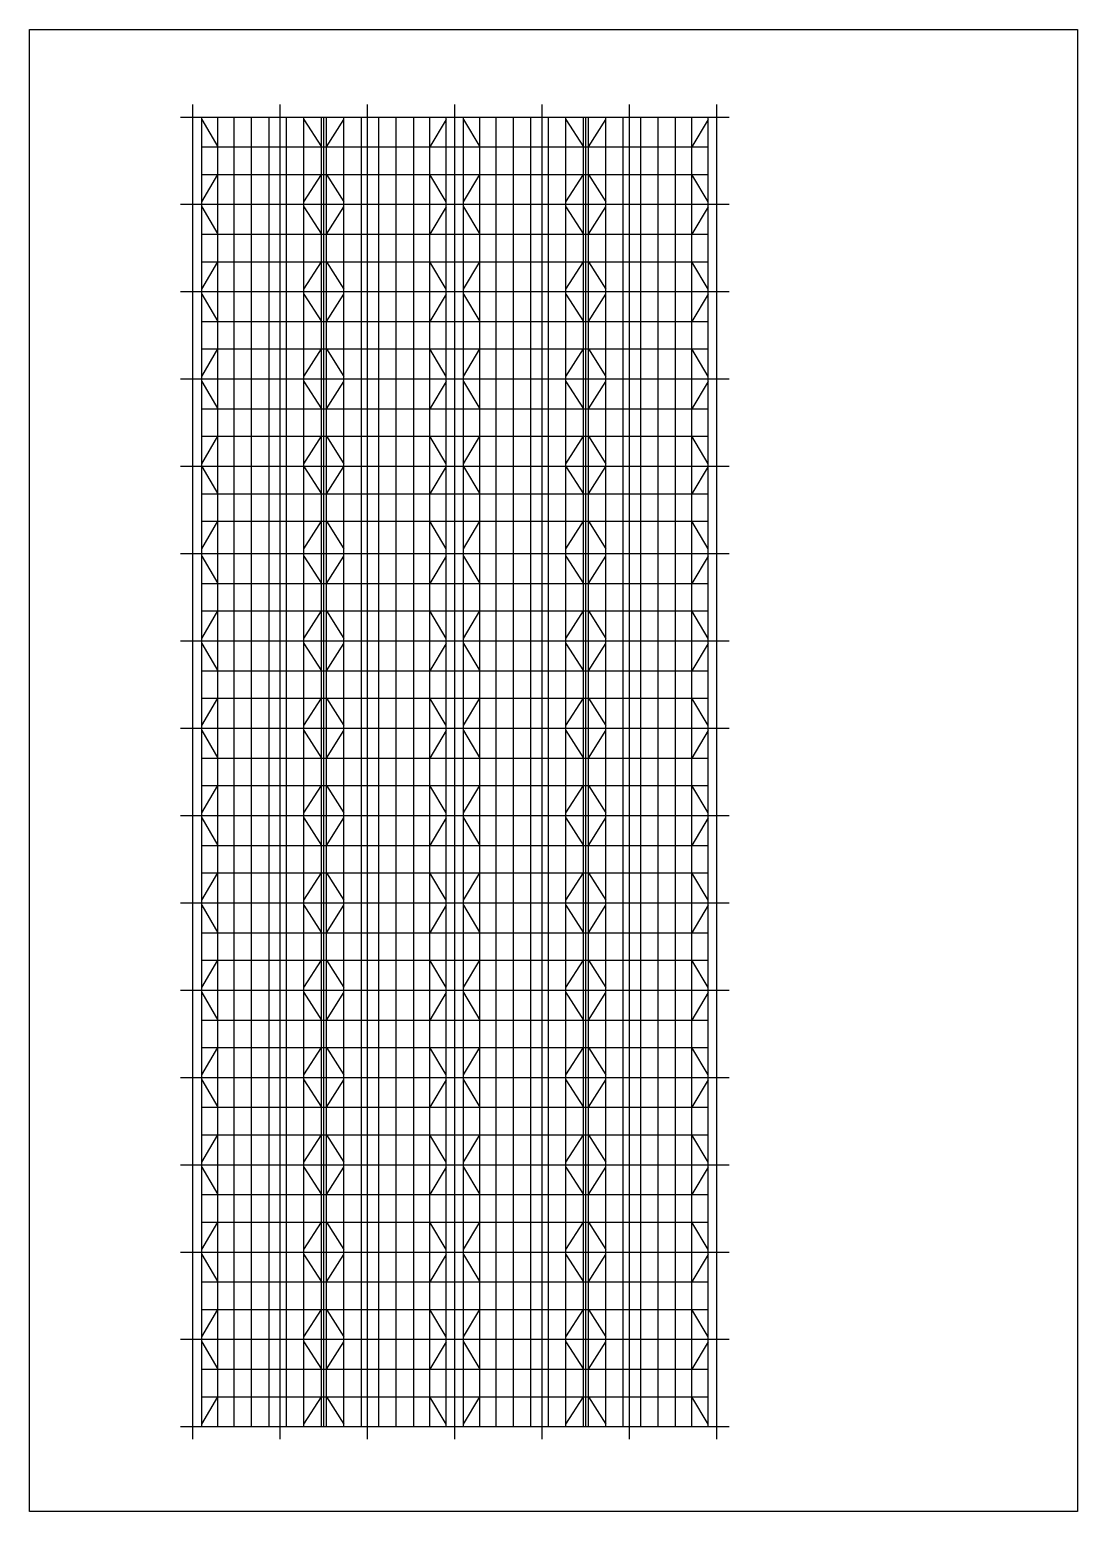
# Model space of a CAD drawing. Extents: x 546599 to 892799, y 113408 to 245228.
# Drawn here: x 689999 to 773999, y 126428 to 245228 of the extents above; entities that cross this region are included whole.
import ezdxf

# ---------------------------------------------------------------- set-up
doc = ezdxf.new("R2010")
doc.units = 0
doc.header["$LTSCALE"] = 1000
doc.header["$MEASUREMENT"] = 0
doc.layers.add('DOTE', color=1, linetype='Continuous')

msp = doc.modelspace()

# ---------------------------------------------------------------- linework, layer by layer
for p, q in [((703793.3, 238023.1), (705093.3, 235823.1)), ((711993.3, 238023.1), (713393.3, 235823.1)), ((713793.3, 235823.1), (715193.3, 238023.1)), ((723393.3, 238023.1), (722093.3, 235823.1)), ((724793.3, 238023.1), (726093.3, 235823.1)), ((732993.3, 238023.1), (734393.3, 235823.1)), ((734793.3, 235823.1), (736193.3, 238023.1)), ((744393.3, 238023.1), (743093.3, 235823.1)), ((703793.3, 231423.1), (705093.3, 233623.1)), ((711993.3, 231423.1), (713393.3, 233623.1)), ((713793.3, 233623.1), (715193.3, 231423.1)), ((723393.3, 231423.1), (722093.3, 233623.1)), ((724793.3, 231423.1), (726093.3, 233623.1)), ((732993.3, 231423.1), (734393.3, 233623.1)), ((734793.3, 233623.1), (736193.3, 231423.1)), ((744393.3, 231423.1), (743093.3, 233623.1)), ((703793.3, 231023.1), (705093.3, 228823.1)), ((711993.3, 231023.1), (713393.3, 228823.1)), ((713793.3, 228823.1), (715193.3, 231023.1)), ((723393.3, 231023.1), (722093.3, 228823.1)), ((724793.3, 231023.1), (726093.3, 228823.1)), ((732993.3, 231023.1), (734393.3, 228823.1)), ((734793.3, 228823.1), (736193.3, 231023.1)), ((744393.3, 231023.1), (743093.3, 228823.1)), ((703793.3, 224423.1), (705093.3, 226623.1)), ((711993.3, 224423.1), (713393.3, 226623.1)), ((713793.3, 226623.1), (715193.3, 224423.1)), ((723393.3, 224423.1), (722093.3, 226623.1)), ((724793.3, 224423.1), (726093.3, 226623.1)), ((732993.3, 224423.1), (734393.3, 226623.1)), ((734793.3, 226623.1), (736193.3, 224423.1)), ((744393.3, 224423.1), (743093.3, 226623.1)), ((703793.3, 224023.1), (705093.3, 221823.1)), ((711993.3, 224023.1), (713393.3, 221823.1)), ((713793.3, 221823.1), (715193.3, 224023.1)), ((723393.3, 224023.1), (722093.3, 221823.1)), ((724793.3, 224023.1), (726093.3, 221823.1)), ((732993.3, 224023.1), (734393.3, 221823.1)), ((734793.3, 221823.1), (736193.3, 224023.1)), ((744393.3, 224023.1), (743093.3, 221823.1)), ((703793.3, 217423.1), (705093.3, 219623.1)), ((711993.3, 217423.1), (713393.3, 219623.1)), ((713793.3, 219623.1), (715193.3, 217423.1)), ((723393.3, 217423.1), (722093.3, 219623.1)), ((724793.3, 217423.1), (726093.3, 219623.1)), ((732993.3, 217423.1), (734393.3, 219623.1)), ((734793.3, 219623.1), (736193.3, 217423.1)), ((744393.3, 217423.1), (743093.3, 219623.1)), ((703793.3, 217023.1), (705093.3, 214823.1)), ((711993.3, 217023.1), (713393.3, 214823.1)), ((713793.3, 214823.1), (715193.3, 217023.1)), ((723393.3, 217023.1), (722093.3, 214823.1)), ((724793.3, 217023.1), (726093.3, 214823.1)), ((732993.3, 217023.1), (734393.3, 214823.1)), ((734793.3, 214823.1), (736193.3, 217023.1)), ((744393.3, 217023.1), (743093.3, 214823.1)), ((703793.3, 210423.1), (705093.3, 212623.1)), ((711993.3, 210423.1), (713393.3, 212623.1)), ((713793.3, 212623.1), (715193.3, 210423.1)), ((723393.3, 210423.1), (722093.3, 212623.1)), ((724793.3, 210423.1), (726093.3, 212623.1)), ((732993.3, 210423.1), (734393.3, 212623.1)), ((734793.3, 212623.1), (736193.3, 210423.1)), ((744393.3, 210423.1), (743093.3, 212623.1)), ((703793.3, 210206.8), (705093.3, 208006.8)), ((711993.3, 210206.8), (713393.3, 208006.8)), ((713793.3, 208006.8), (715193.3, 210206.8)), ((723393.3, 210206.8), (722093.3, 208006.8)), ((724793.3, 210206.8), (726093.3, 208006.8)), ((732993.3, 210206.8), (734393.3, 208006.8)), ((734793.3, 208006.8), (736193.3, 210206.8)), ((744393.3, 210206.8), (743093.3, 208006.8)), ((703793.3, 203606.8), (705093.3, 205806.8)), ((711993.3, 203606.8), (713393.3, 205806.8)), ((713793.3, 205806.8), (715193.3, 203606.8)), ((723393.3, 203606.8), (722093.3, 205806.8)), ((724793.3, 203606.8), (726093.3, 205806.8)), ((732993.3, 203606.8), (734393.3, 205806.8)), ((734793.3, 205806.8), (736193.3, 203606.8)), ((744393.3, 203606.8), (743093.3, 205806.8)), ((703793.3, 203023.1), (705093.3, 200823.1)), ((711993.3, 203023.1), (713393.3, 200823.1)), ((713793.3, 200823.1), (715193.3, 203023.1)), ((723393.3, 203023.1), (722093.3, 200823.1)), ((724793.3, 203023.1), (726093.3, 200823.1)), ((732993.3, 203023.1), (734393.3, 200823.1)), ((734793.3, 200823.1), (736193.3, 203023.1)), ((744393.3, 203023.1), (743093.3, 200823.1)), ((703793.3, 196423.1), (705093.3, 198623.1)), ((711993.3, 196423.1), (713393.3, 198623.1)), ((713793.3, 198623.1), (715193.3, 196423.1)), ((723393.3, 196423.1), (722093.3, 198623.1)), ((724793.3, 196423.1), (726093.3, 198623.1)), ((732993.3, 196423.1), (734393.3, 198623.1)), ((734793.3, 198623.1), (736193.3, 196423.1)), ((744393.3, 196423.1), (743093.3, 198623.1)), ((703793.3, 196023.1), (705093.3, 193823.1)), ((711993.3, 196023.1), (713393.3, 193823.1)), ((713793.3, 193823.1), (715193.3, 196023.1)), ((723393.3, 196023.1), (722093.3, 193823.1)), ((724793.3, 196023.1), (726093.3, 193823.1)), ((732993.3, 196023.1), (734393.3, 193823.1)), ((734793.3, 193823.1), (736193.3, 196023.1)), ((744393.3, 196023.1), (743093.3, 193823.1)), ((703793.3, 189423.1), (705093.3, 191623.1)), ((711993.3, 189423.1), (713393.3, 191623.1)), ((713793.3, 191623.1), (715193.3, 189423.1)), ((723393.3, 189423.1), (722093.3, 191623.1)), ((724793.3, 189423.1), (726093.3, 191623.1)), ((732993.3, 189423.1), (734393.3, 191623.1)), ((734793.3, 191623.1), (736193.3, 189423.1)), ((744393.3, 189423.1), (743093.3, 191623.1)), ((703793.3, 189023.1), (705093.3, 186823.1)), ((711993.3, 189023.1), (713393.3, 186823.1)), ((713793.3, 186823.1), (715193.3, 189023.1)), ((723393.3, 189023.1), (722093.3, 186823.1)), ((724793.3, 189023.1), (726093.3, 186823.1)), ((732993.3, 189023.1), (734393.3, 186823.1)), ((734793.3, 186823.1), (736193.3, 189023.1)), ((744393.3, 189023.1), (743093.3, 186823.1)), ((703793.3, 182423.1), (705093.3, 184623.1)), ((711993.3, 182423.1), (713393.3, 184623.1)), ((713793.3, 184623.1), (715193.3, 182423.1)), ((723393.3, 182423.1), (722093.3, 184623.1)), ((724793.3, 182423.1), (726093.3, 184623.1)), ((732993.3, 182423.1), (734393.3, 184623.1)), ((734793.3, 184623.1), (736193.3, 182423.1)), ((744393.3, 182423.1), (743093.3, 184623.1)), ((703793.3, 182023.1), (705093.3, 179823.1)), ((711993.3, 182023.1), (713393.3, 179823.1)), ((713793.3, 179823.1), (715193.3, 182023.1)), ((723393.3, 182023.1), (722093.3, 179823.1)), ((724793.3, 182023.1), (726093.3, 179823.1)), ((732993.3, 182023.1), (734393.3, 179823.1)), ((734793.3, 179823.1), (736193.3, 182023.1)), ((744393.3, 182023.1), (743093.3, 179823.1)), ((703793.3, 175423.1), (705093.3, 177623.1)), ((711993.3, 175423.1), (713393.3, 177623.1)), ((713793.3, 177623.1), (715193.3, 175423.1)), ((723393.3, 175423.1), (722093.3, 177623.1)), ((724793.3, 175423.1), (726093.3, 177623.1)), ((732993.3, 175423.1), (734393.3, 177623.1)), ((734793.3, 177623.1), (736193.3, 175423.1)), ((744393.3, 175423.1), (743093.3, 177623.1)), ((703793.3, 175023.1), (705093.3, 172823.1)), ((711993.3, 175023.1), (713393.3, 172823.1)), ((713793.3, 172823.1), (715193.3, 175023.1)), ((723393.3, 175023.1), (722093.3, 172823.1)), ((724793.3, 175023.1), (726093.3, 172823.1)), ((732993.3, 175023.1), (734393.3, 172823.1)), ((734793.3, 172823.1), (736193.3, 175023.1)), ((744393.3, 175023.1), (743093.3, 172823.1)), ((703793.3, 168423.1), (705093.3, 170623.1)), ((711993.3, 168423.1), (713393.3, 170623.1)), ((713793.3, 170623.1), (715193.3, 168423.1)), ((723393.3, 168423.1), (722093.3, 170623.1)), ((724793.3, 168423.1), (726093.3, 170623.1)), ((732993.3, 168423.1), (734393.3, 170623.1)), ((734793.3, 170623.1), (736193.3, 168423.1)), ((744393.3, 168423.1), (743093.3, 170623.1)), ((703793.3, 168023.1), (705093.3, 165823.1)), ((711993.3, 168023.1), (713393.3, 165823.1)), ((713793.3, 165823.1), (715193.3, 168023.1)), ((723393.3, 168023.1), (722093.3, 165823.1)), ((724793.3, 168023.1), (726093.3, 165823.1)), ((732993.3, 168023.1), (734393.3, 165823.1)), ((734793.3, 165823.1), (736193.3, 168023.1)), ((744393.3, 168023.1), (743093.3, 165823.1)), ((703793.3, 161423.1), (705093.3, 163623.1)), ((711993.3, 161423.1), (713393.3, 163623.1)), ((713793.3, 163623.1), (715193.3, 161423.1)), ((723393.3, 161423.1), (722093.3, 163623.1)), ((724793.3, 161423.1), (726093.3, 163623.1)), ((732993.3, 161423.1), (734393.3, 163623.1)), ((734793.3, 163623.1), (736193.3, 161423.1)), ((744393.3, 161423.1), (743093.3, 163623.1)), ((703793.3, 161023.1), (705093.3, 158823.1)), ((711993.3, 161023.1), (713393.3, 158823.1)), ((713793.3, 158823.1), (715193.3, 161023.1)), ((723393.3, 161023.1), (722093.3, 158823.1)), ((724793.3, 161023.1), (726093.3, 158823.1)), ((732993.3, 161023.1), (734393.3, 158823.1)), ((734793.3, 158823.1), (736193.3, 161023.1)), ((744393.3, 161023.1), (743093.3, 158823.1)), ((703793.3, 154423.1), (705093.3, 156623.1)), ((711993.3, 154423.1), (713393.3, 156623.1)), ((713793.3, 156623.1), (715193.3, 154423.1)), ((723393.3, 154423.1), (722093.3, 156623.1)), ((724793.3, 154423.1), (726093.3, 156623.1)), ((732993.3, 154423.1), (734393.3, 156623.1)), ((734793.3, 156623.1), (736193.3, 154423.1)), ((744393.3, 154423.1), (743093.3, 156623.1)), ((703793.3, 154023.1), (705093.3, 151823.1)), ((711993.3, 154023.1), (713393.3, 151823.1)), ((713793.3, 151823.1), (715193.3, 154023.1)), ((723393.3, 154023.1), (722093.3, 151823.1)), ((724793.3, 154023.1), (726093.3, 151823.1)), ((732993.3, 154023.1), (734393.3, 151823.1)), ((734793.3, 151823.1), (736193.3, 154023.1)), ((744393.3, 154023.1), (743093.3, 151823.1)), ((703793.3, 147423.1), (705093.3, 149623.1)), ((711993.3, 147423.1), (713393.3, 149623.1)), ((713793.3, 149623.1), (715193.3, 147423.1)), ((723393.3, 147423.1), (722093.3, 149623.1)), ((724793.3, 147423.1), (726093.3, 149623.1)), ((732993.3, 147423.1), (734393.3, 149623.1)), ((734793.3, 149623.1), (736193.3, 147423.1)), ((744393.3, 147423.1), (743093.3, 149623.1)), ((703793.3, 147023.1), (705093.3, 144823.1)), ((711993.3, 147023.1), (713393.3, 144823.1)), ((713793.3, 144823.1), (715193.3, 147023.1)), ((723393.3, 147023.1), (722093.3, 144823.1)), ((724793.3, 147023.1), (726093.3, 144823.1)), ((732993.3, 147023.1), (734393.3, 144823.1)), ((734793.3, 144823.1), (736193.3, 147023.1)), ((744393.3, 147023.1), (743093.3, 144823.1)), ((703793.3, 140423.1), (705093.3, 142623.1)), ((711993.3, 140423.1), (713393.3, 142623.1)), ((713793.3, 142623.1), (715193.3, 140423.1)), ((723393.3, 140423.1), (722093.3, 142623.1)), ((724793.3, 140423.1), (726093.3, 142623.1)), ((732993.3, 140423.1), (734393.3, 142623.1)), ((734793.3, 142623.1), (736193.3, 140423.1)), ((744393.3, 140423.1), (743093.3, 142623.1)), ((703793.3, 140023.1), (705093.3, 137823.1)), ((711993.3, 140023.1), (713393.3, 137823.1)), ((713793.3, 137823.1), (715193.3, 140023.1)), ((723393.3, 140023.1), (722093.3, 137823.1)), ((724793.3, 140023.1), (726093.3, 137823.1)), ((732993.3, 140023.1), (734393.3, 137823.1)), ((734793.3, 137823.1), (736193.3, 140023.1)), ((744393.3, 140023.1), (743093.3, 137823.1)), ((703793.3, 133423.1), (705093.3, 135623.1)), ((711993.3, 133423.1), (713393.3, 135623.1)), ((713793.3, 135623.1), (715193.3, 133423.1)), ((723393.3, 133423.1), (722093.3, 135623.1)), ((724793.3, 133423.1), (726093.3, 135623.1)), ((732993.3, 133423.1), (734393.3, 135623.1)), ((734793.3, 135623.1), (736193.3, 133423.1)), ((744393.3, 133423.1), (743093.3, 135623.1))]:
    msp.add_line(p, q)
msp.add_lwpolyline([(689999.4, 245228.1), (773999.4, 245228.1), (773999.4, 126428.1), (689999.4, 126428.1)], close=True)
at = {"layer": 'DOTE', "color": 3}
for p, q in [((703093.3, 132223.1), (703093.3, 239223.1)), ((724093.3, 132223.1), (724093.3, 239223.1)), ((745093.3, 132223.1), (745093.3, 239223.1)), ((713593.3, 133223.1), (713593.3, 238223.1)), ((734593.3, 133223.1), (734593.3, 238223.1))]:
    msp.add_line(p, q, dxfattribs=at)
at = {"layer": 'DOTE'}
for p, q in [((710093.3, 132223.1), (710093.3, 239223.1)), ((717093.3, 132223.1), (717093.3, 239223.1)), ((731093.3, 132223.1), (731093.3, 239223.1)), ((738093.3, 132223.1), (738093.3, 239223.1)), ((702093.3, 238223.1), (746093.3, 238223.1)), ((702093.3, 231223.1), (746093.3, 231223.1)), ((702093.3, 224223.1), (746093.3, 224223.1)), ((702093.3, 217223.1), (746093.3, 217223.1)), ((702093.3, 210223.1), (746093.3, 210223.1)), ((702093.3, 203223.1), (746093.3, 203223.1)), ((702093.3, 196223.1), (746093.3, 196223.1)), ((702093.3, 189223.1), (746093.3, 189223.1)), ((702093.3, 182223.1), (746093.3, 182223.1)), ((702093.3, 175223.1), (746093.3, 175223.1)), ((702093.3, 168223.1), (746093.3, 168223.1)), ((702093.3, 161223.1), (746093.3, 161223.1)), ((702093.3, 154223.1), (746093.3, 154223.1)), ((702093.3, 147223.1), (746093.3, 147223.1)), ((702093.3, 140223.1), (746093.3, 140223.1)), ((702093.3, 133223.1), (746093.3, 133223.1))]:
    msp.add_line(p, q, dxfattribs=at)
at = {"layer": 'DOTE', "color": 2}
for p, q in [((703793.3, 133223.1), (703793.3, 238223.1)), ((705093.3, 133223.1), (705093.3, 238223.1)), ((706393.3, 133223.1), (706393.3, 238223.1)), ((707793.3, 133223.1), (707793.3, 238223.1)), ((709193.3, 133223.1), (709193.3, 238223.1)), ((710593.3, 133223.1), (710593.3, 238223.1)), ((711993.3, 133223.1), (711993.3, 238223.1)), ((713393.3, 133223.1), (713393.3, 238223.1)), ((713793.3, 133223.1), (713793.3, 238223.1)), ((715193.3, 133223.1), (715193.3, 238223.1)), ((716593.3, 133223.1), (716593.3, 238223.1)), ((717993.3, 133223.1), (717993.3, 238223.1)), ((719393.3, 133223.1), (719393.3, 238223.1)), ((720793.3, 133223.1), (720793.3, 238223.1)), ((722093.3, 133223.1), (722093.3, 238223.1)), ((723393.3, 133223.1), (723393.3, 238223.1)), ((724793.3, 133223.1), (724793.3, 238223.1)), ((726093.3, 133223.1), (726093.3, 238223.1)), ((727393.3, 133223.1), (727393.3, 238223.1)), ((728793.3, 133223.1), (728793.3, 238223.1)), ((730193.3, 133223.1), (730193.3, 238223.1)), ((731593.3, 133223.1), (731593.3, 238223.1)), ((732993.3, 133223.1), (732993.3, 238223.1)), ((734393.3, 133223.1), (734393.3, 238223.1)), ((734793.3, 133223.1), (734793.3, 238223.1)), ((736193.3, 133223.1), (736193.3, 238223.1)), ((737593.3, 133223.1), (737593.3, 238223.1)), ((738993.3, 133223.1), (738993.3, 238223.1)), ((740393.3, 133223.1), (740393.3, 238223.1)), ((741793.3, 133223.1), (741793.3, 238223.1)), ((743093.3, 133223.1), (743093.3, 238223.1)), ((744393.3, 133223.1), (744393.3, 238223.1))]:
    msp.add_line(p, q, dxfattribs=at)
at = {"layer": 'DOTE', "color": 0}
for p, q in [((703793.3, 235823.1), (744393.3, 235823.1)), ((703793.3, 233623.1), (744393.3, 233623.1)), ((703793.3, 228823.1), (744393.3, 228823.1)), ((703793.3, 226623.1), (744393.3, 226623.1)), ((703793.3, 221823.1), (744393.3, 221823.1)), ((703793.3, 219623.1), (744393.3, 219623.1)), ((703793.3, 214823.1), (744393.3, 214823.1)), ((703793.3, 212623.1), (744393.3, 212623.1)), ((703793.3, 208006.8), (744393.3, 208006.8)), ((703793.3, 205806.8), (744393.3, 205806.8)), ((703793.3, 200823.1), (744393.3, 200823.1)), ((703793.3, 198623.1), (744393.3, 198623.1)), ((703793.3, 193823.1), (744393.3, 193823.1)), ((703793.3, 191623.1), (744393.3, 191623.1)), ((703793.3, 186823.1), (744393.3, 186823.1)), ((703793.3, 184623.1), (744393.3, 184623.1)), ((703793.3, 179823.1), (744393.3, 179823.1)), ((703793.3, 177623.1), (744393.3, 177623.1)), ((703793.3, 172823.1), (744393.3, 172823.1)), ((703793.3, 170623.1), (744393.3, 170623.1)), ((703793.3, 165823.1), (744393.3, 165823.1)), ((703793.3, 163623.1), (744393.3, 163623.1)), ((703793.3, 158823.1), (744393.3, 158823.1)), ((703793.3, 156623.1), (744393.3, 156623.1)), ((703793.3, 151823.1), (744393.3, 151823.1)), ((703793.3, 149623.1), (744393.3, 149623.1)), ((703793.3, 144823.1), (744393.3, 144823.1)), ((703793.3, 142623.1), (744393.3, 142623.1)), ((703793.3, 137823.1), (744393.3, 137823.1)), ((703793.3, 135623.1), (744393.3, 135623.1))]:
    msp.add_line(p, q, dxfattribs=at)

doc.saveas('drawing.dxf')
